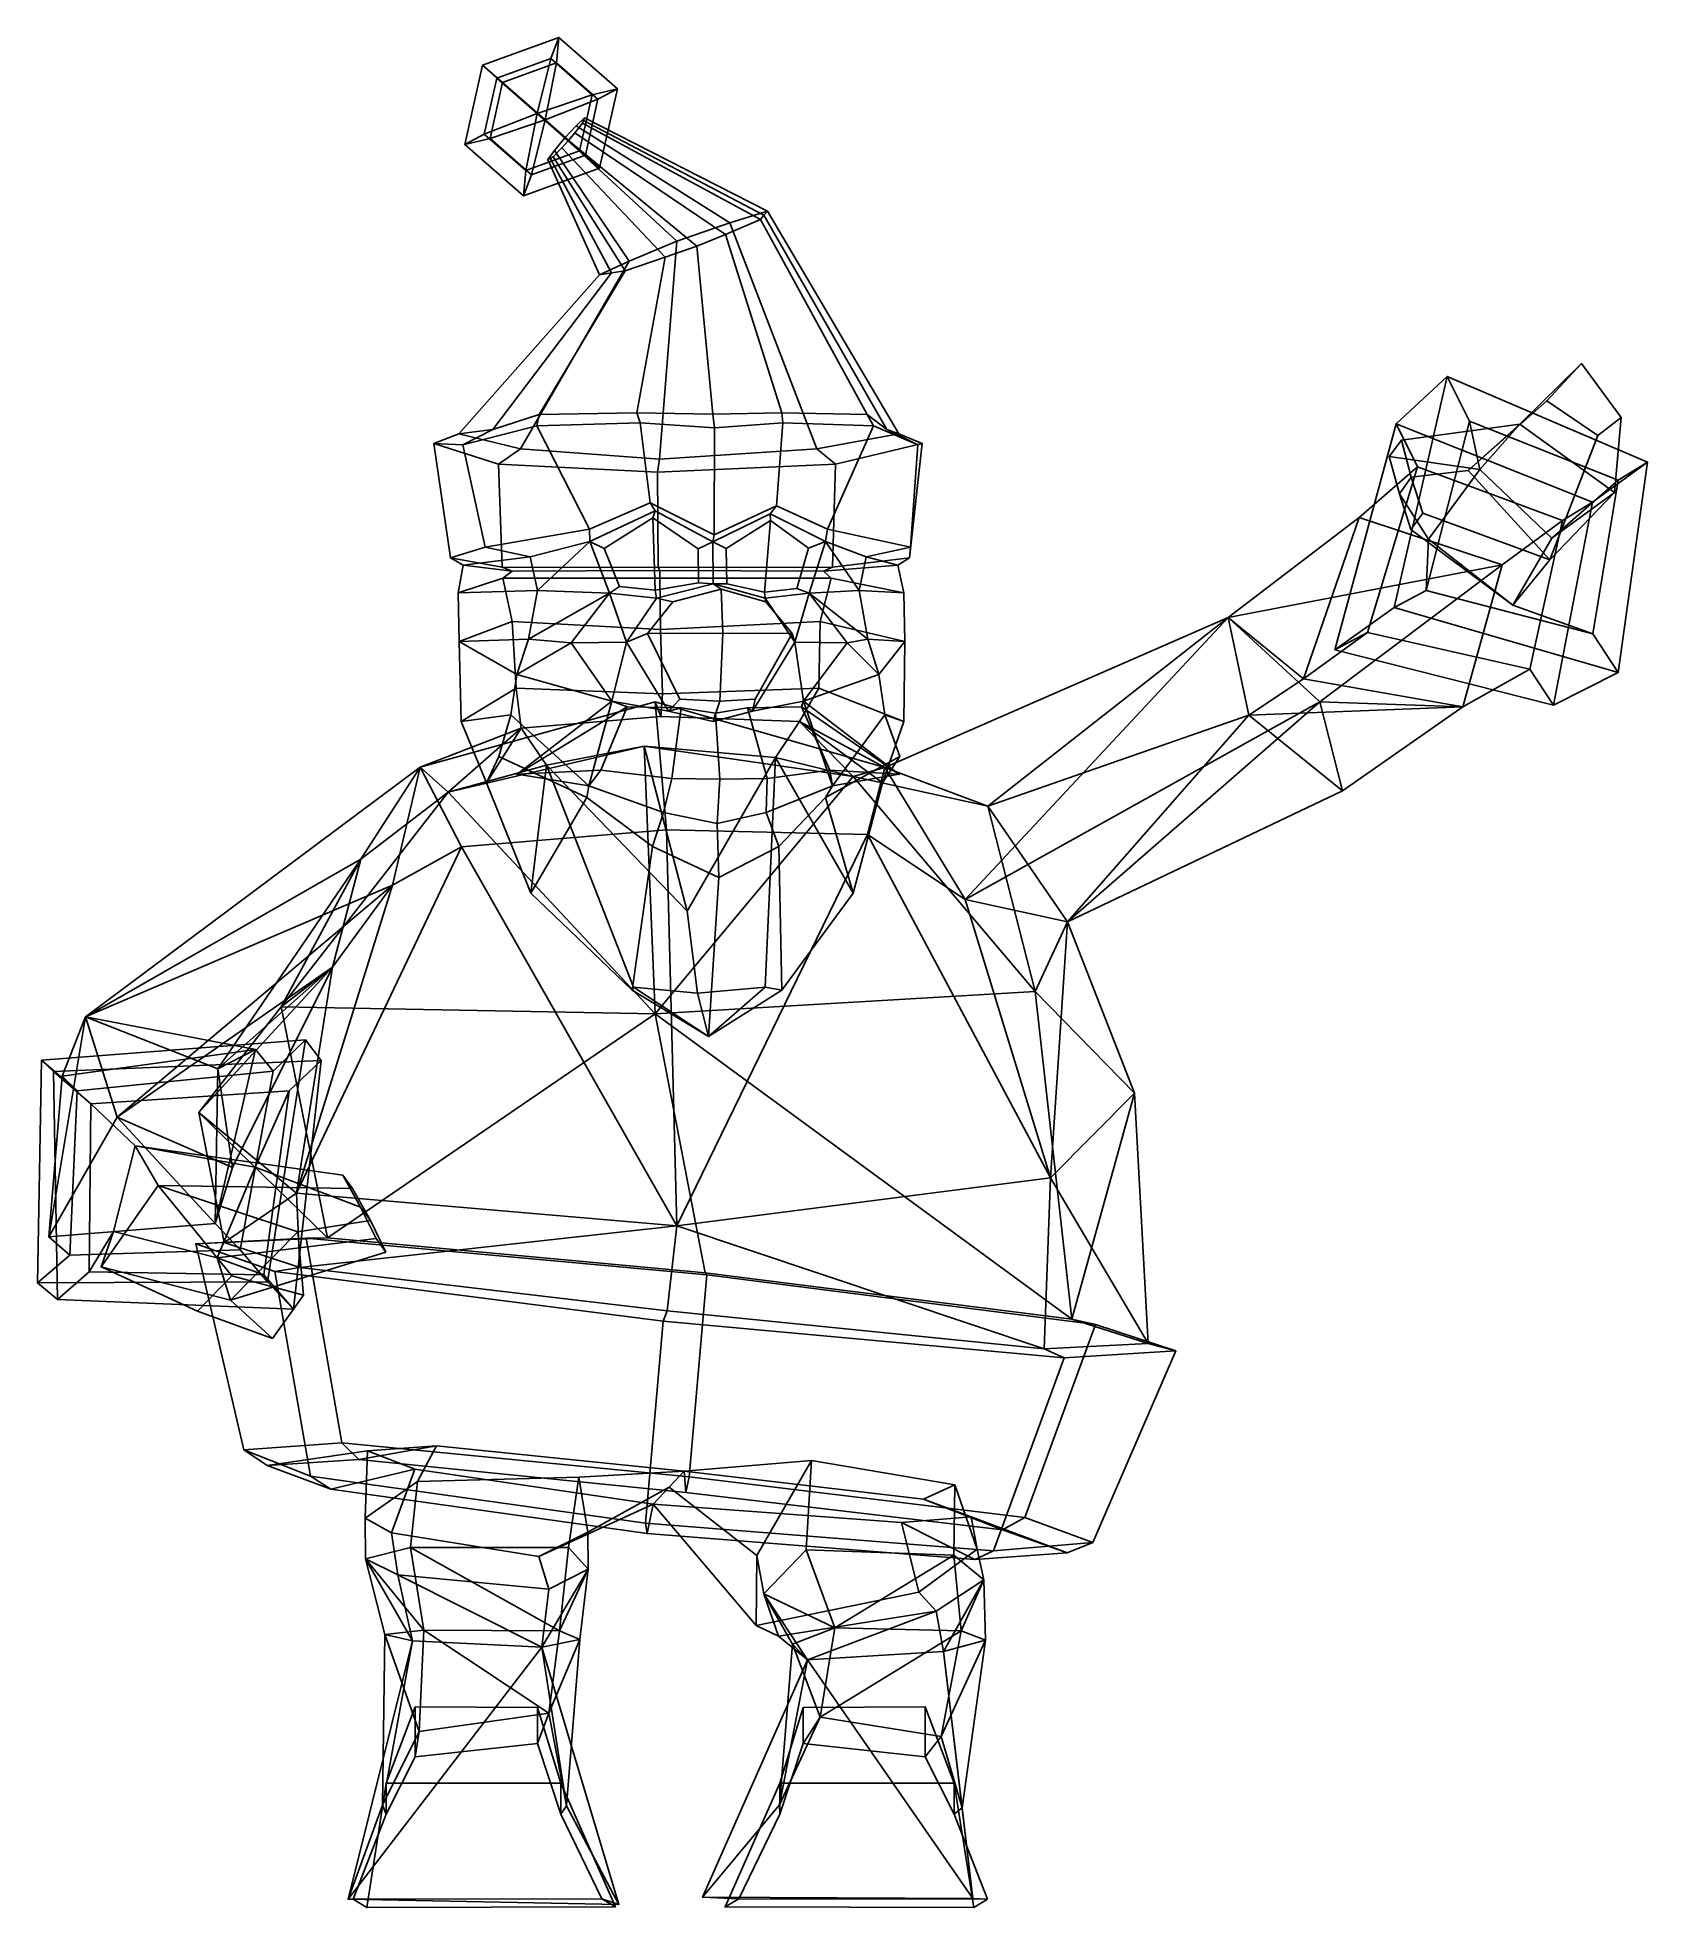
# Model space of a CAD drawing. Extents: x -173 to 262, y -153 to 352.
import ezdxf

# ---------------------------------------------------------------- set-up
doc = ezdxf.new("R2010")
doc.units = 0

msp = doc.modelspace()

# ---------------------------------------------------------------- linework, layer by layer
for p in [(-43.261211, 153.177856, 105.2537), (59.883396, 153.177856, 91.89122)]:
    msp.add_point(p)
for points in [[(-32.611301, 345.406433, 70.724571), (-31.979515, 352.277405, 56.453537), (-52.595791, 344.782501, 57.24736), (-47.189262, 340.10675, 71.285889)], [(-34.160957, 346.606873, 41.812561), (-48.738918, 341.30722, 42.373882), (-52.595791, 344.782501, 57.24736), (-31.979515, 352.277405, 56.453537)], [(-16.165895, 338.362671, 55.028191), (-22.979084, 336.7677, 40.804691), (-34.160957, 346.606873, 41.812561), (-31.979515, 352.277405, 56.453537)], [(-16.165895, 338.362671, 55.028191), (-31.979515, 352.277405, 56.453537), (-32.611301, 345.406433, 70.724571), (-21.429426, 335.567261, 69.716705)], [(-50.585236, 324.967865, 70.839333), (-47.189262, 340.10675, 71.285889), (-52.595791, 344.782501, 57.24736), (-57.398491, 323.372925, 56.615845)], [(-52.134892, 326.168335, 41.927326), (-57.398491, 323.372925, 56.615845), (-52.595791, 344.782501, 57.24736), (-48.738918, 341.30722, 42.373882)], [(-37.877949, 331.716614, 35.378124), (-48.738918, 341.30722, 42.373882), (-34.160957, 346.606873, 41.812561)], [(-35.686398, 330.018951, 76.2659), (-32.611301, 345.406433, 70.724571), (-47.189262, 340.10675, 71.285889)], [(-22.979084, 336.7677, 40.804691), (-37.877949, 331.716614, 35.378124), (-34.160957, 346.606873, 41.812561)], [(-21.429426, 335.567261, 69.716705), (-32.611301, 345.406433, 70.724571), (-35.686398, 330.018951, 76.2659)], [(-37.877949, 331.716614, 35.378124), (-52.134892, 326.168335, 41.927326), (-48.738918, 341.30722, 42.373882)], [(-35.686398, 330.018951, 76.2659), (-47.189262, 340.10675, 71.285889), (-50.585236, 324.967865, 70.839333)], [(-26.375124, 321.628845, 40.358143), (-37.877949, 331.716614, 35.378124), (-22.979084, 336.7677, 40.804691)], [(-24.825468, 320.428406, 69.270149), (-21.429426, 335.567261, 69.716705), (-35.686398, 330.018951, 76.2659)], [(-20.96862, 316.953125, 54.396675), (-26.375124, 321.628845, 40.358143), (-22.979084, 336.7677, 40.804691), (-16.165895, 338.362671, 55.028191)], [(-20.96862, 316.953125, 54.396675), (-16.165895, 338.362671, 55.028191), (-21.429426, 335.567261, 69.716705), (-24.825468, 320.428406, 69.270149)], [(-40.953018, 316.329163, 40.919456), (-52.134892, 326.168335, 41.927326), (-37.877949, 331.716614, 35.378124)], [(-39.403362, 315.128723, 69.831467), (-35.686398, 330.018951, 76.2659), (-50.585236, 324.967865, 70.839333)], [(-26.375124, 321.628845, 40.358143), (-40.953018, 316.329163, 40.919456), (-37.877949, 331.716614, 35.378124)], [(-24.825468, 320.428406, 69.270149), (-35.686398, 330.018951, 76.2659), (-39.403362, 315.128723, 69.831467)], [(-27.66143, 326.468201, 63.865726), (13.067713, 299.065338, 77.213623), (22.528564, 303.068054, 69.372841), (-25.579958, 329.074036, 61.692421)], [(-25.094481, 330.515167, 53.651718), (24.371132, 305.32666, 43.150101), (14.165552, 302.142517, 32.679806), (-27.278404, 328.4198, 50.157631)], [(-25.579958, 329.074036, 61.692421), (22.528564, 303.068054, 69.372841), (23.411268, 304.266266, 54.870361), (-25.341091, 329.837769, 57.241978)], [(-25.341091, 329.837769, 57.241978), (23.411268, 304.266266, 54.870361), (24.371132, 305.32666, 43.150101), (-25.094481, 330.515167, 53.651718)], [(-41.584873, 309.458221, 55.190498), (-57.398491, 323.372925, 56.615845), (-52.134892, 326.168335, 41.927326), (-40.953018, 316.329163, 40.919456)], [(-41.584873, 309.458221, 55.190498), (-39.403362, 315.128723, 69.831467), (-50.585236, 324.967865, 70.839333), (-57.398491, 323.372925, 56.615845)], [(-33.18433, 321.704041, 50.195343), (-30.367594, 325.168457, 47.81403), (-0.14465, 297.181488, 26.284248), (-12.974511, 291.863312, 35.082443)], [(-29.368753, 324.387329, 65.137215), (-31.221403, 322.420105, 63.888458), (-3.291771, 292.869263, 78.66188), (5.282773, 295.87204, 81.989876)], [(-27.278404, 328.4198, 50.157631), (14.165552, 302.142517, 32.679806), (-0.14465, 297.181488, 26.284248), (-30.367594, 325.168457, 47.81403)], [(-29.368753, 324.387329, 65.137215), (5.282773, 295.87204, 81.989876), (13.067713, 299.065338, 77.213623), (-27.66143, 326.468201, 63.865726)], [(-20.96862, 316.953125, 54.396675), (-41.584873, 309.458221, 55.190498), (-40.953018, 316.329163, 40.919456), (-26.375124, 321.628845, 40.358143)], [(-20.96862, 316.953125, 54.396675), (-24.825468, 320.428406, 69.270149), (-39.403362, 315.128723, 69.831467), (-41.584873, 309.458221, 55.190498)], [(-34.963898, 319.29245, 53.714733), (-33.18433, 321.704041, 50.195343), (-12.974511, 291.863312, 35.082443), (-20.98275, 288.149048, 47.165165)], [(-34.303604, 319.646332, 57.299206), (-34.963898, 319.29245, 53.714733), (-20.98275, 288.149048, 47.165165), (-17.775023, 288.667114, 58.516479)], [(-33.551891, 320.009003, 61.743324), (-34.303604, 319.646332, 57.299206), (-17.775023, 288.667114, 58.516479), (-14.105615, 289.192993, 72.615974)], [(-31.221403, 322.420105, 63.888458), (-33.551891, 320.009003, 61.743324), (-14.105615, 289.192993, 72.615974), (-3.291771, 292.869263, 78.66188)], [(37.729168, 241.100952, 14.564393), (14.165552, 302.142517, 32.679806), (24.371132, 305.32666, 43.150101), (59.881104, 245.193817, 33.092419)], [(56.641048, 246.323822, 56.884457), (23.411268, 304.266266, 54.870361), (22.528564, 303.068054, 69.372841), (51.267296, 250.398621, 85.771378)], [(59.881104, 245.193817, 33.092419), (24.371132, 305.32666, 43.150101), (23.411268, 304.266266, 54.870361), (56.641048, 246.323822, 56.884457)], [(-4.788894, 238.347839, 0.596389), (-0.14465, 297.181488, 26.284248), (14.165552, 302.142517, 32.679806), (37.729168, 241.100952, 14.564393)], [(9.608236, 250.447571, 111.727448), (28.27846, 250.819427, 101.820892), (13.067713, 299.065338, 77.213623), (5.282773, 295.87204, 81.989876)], [(51.267296, 250.398621, 85.771378), (22.528564, 303.068054, 69.372841), (13.067713, 299.065338, 77.213623), (28.27846, 250.819427, 101.820892)], [(-4.788894, 238.347839, 0.596389), (-42.343922, 241.100952, 24.937935), (-12.974511, 291.863312, 35.082443), (-0.14465, 297.181488, 26.284248)], [(9.608236, 250.447571, 111.727448), (5.282773, 295.87204, 81.989876), (-3.291771, 292.869263, 78.66188), (-10.970071, 250.819427, 106.905579)], [(-42.343922, 241.100952, 24.937935), (-59.043148, 245.193817, 48.499165), (-20.98275, 288.149048, 47.165165), (-12.974511, 291.863312, 35.082443)], [(-59.043148, 245.193817, 48.499165), (-49.847252, 246.323822, 70.680115), (-17.775023, 288.667114, 58.516479), (-20.98275, 288.149048, 47.165165)], [(-49.847252, 246.323822, 70.680115), (-37.289791, 250.398621, 97.244026), (-14.105615, 289.192993, 72.615974), (-17.775023, 288.667114, 58.516479)], [(-37.289791, 250.398621, 97.244026), (-10.970071, 250.819427, 106.905579), (-3.291771, 292.869263, 78.66188), (-14.105615, 289.192993, 72.615974)], [(234.878632, 254.104401, 107.641922), (244.315582, 264.160614, 98.984413), (227.598724, 247.736176, 52.075066), (213.628555, 235.220978, 76.81385)], [(255.02504, 249.563873, 89.72393), (253.232788, 229.29895, 46.780399), (227.598724, 247.736176, 52.075066), (244.315582, 264.160614, 98.984413)], [(248.691284, 244.682434, 105.057625), (255.02504, 249.563873, 89.72393), (244.315582, 264.160614, 98.984413), (234.878632, 254.104401, 107.641922)], [(177.666519, 186.771606, 55.348293), (193.693085, 198.230042, 81.977516), (208.025177, 260.666412, 47.023182), (194.254196, 247.85022, 20.649527)], [(193.693085, 198.230042, 81.977516), (202.338776, 202.859192, 75.171326), (214.058578, 248.570313, 48.627743), (208.025177, 260.666412, 47.023182)], [(262.13916, 237.543335, 26.989491), (247.230911, 226.727234, -0.538153), (194.254196, 247.85022, 20.649527), (208.025177, 260.666412, 47.023182)], [(262.13916, 237.543335, 26.989491), (208.025177, 260.666412, 47.023182), (214.058578, 248.570313, 48.627743), (254.191864, 232.642029, 33.513729)], [(248.691284, 244.682434, 105.057625), (234.878632, 254.104401, 107.641922), (213.628555, 235.220978, 76.81385), (235.750031, 211.108459, 62.13599)], [(-37.96452, 247.295837, 101.705635), (-37.289791, 250.398621, 97.244026), (-49.847252, 246.323822, 70.680115), (-57.946049, 242.152466, 72.758316)], [(-9.984619, 248.108704, 111.487083), (-10.970071, 250.819427, 106.905579), (-37.289791, 250.398621, 97.244026), (-37.96452, 247.295837, 101.705635)], [(-7.367331, 226.529388, 113.345558), (-9.984619, 248.108704, 111.487083), (-37.96452, 247.295837, 101.705635), (-23.705885, 219.370361, 103.519592)], [(10.027313, 246.786194, 114.962288), (9.608236, 250.447571, 111.727448), (-10.970071, 250.819427, 106.905579), (-9.984619, 248.108704, 111.487083)], [(9.973378, 217.838684, 114.545967), (10.027313, 246.786194, 114.962288), (-9.984619, 248.108704, 111.487083), (-7.367331, 226.529388, 113.345558)], [(10.027313, 246.786194, 114.962288), (28.493023, 248.108704, 106.502274), (28.27846, 250.819427, 101.820892), (9.608236, 250.447571, 111.727448)], [(9.973378, 217.838684, 114.545967), (26.835342, 225.721954, 108.908592), (28.493023, 248.108704, 106.502274), (10.027313, 246.786194, 114.962288)], [(26.835342, 225.721954, 108.908592), (40.595814, 219.370361, 95.189255), (53.056679, 247.295837, 89.91375), (28.493023, 248.108704, 106.502274)], [(28.493023, 248.108704, 106.502274), (53.056679, 247.295837, 89.91375), (51.267296, 250.398621, 85.771378), (28.27846, 250.819427, 101.820892)], [(53.056679, 247.295837, 89.91375), (65.00206, 242.152466, 56.83028), (56.641048, 246.323822, 56.884457), (51.267296, 250.398621, 85.771378)], [(177.666519, 186.771606, 55.348293), (194.254196, 247.85022, 20.649527), (199.955063, 236.272095, 22.227316), (186.485138, 191.448181, 48.424717)], [(195.631104, 243.461548, 82.517021), (227.598724, 247.736176, 52.075066), (216.858429, 235.532227, 32.036015), (192.356918, 239.015045, 74.136971)], [(247.230911, 226.727234, -0.538153), (239.185425, 221.71759, 6.086502), (199.955063, 236.272095, 22.227316), (194.254196, 247.85022, 20.649527)], [(198.298615, 233.429993, 85.114731), (213.628555, 235.220978, 76.81385), (227.598724, 247.736176, 52.075066), (195.631104, 243.461548, 82.517021)], [(202.955582, 216.667969, 45.76482), (216.858429, 235.532227, 32.036015), (214.058578, 248.570313, 48.627743), (202.338776, 202.859192, 75.171326)], [(236.302856, 217.013519, 29.688984), (254.191864, 232.642029, 33.513729), (214.058578, 248.570313, 48.627743), (216.858429, 235.532227, 32.036015)], [(253.232788, 229.29895, 46.780399), (236.302856, 217.013519, 29.688984), (216.858429, 235.532227, 32.036015), (227.598724, 247.736176, 52.075066)], [(248.691284, 244.682434, 105.057625), (235.750031, 211.108459, 62.13599), (253.232788, 229.29895, 46.780399), (255.02504, 249.563873, 89.72393)], [(-57.946049, 242.152466, 72.758316), (-49.847252, 246.323822, 70.680115), (-59.043148, 245.193817, 48.499165), (-65.758751, 242.587738, 47.677883)], [(-65.758751, 242.587738, 47.677883), (-59.043148, 245.193817, 48.499165), (-42.343922, 241.100952, 24.937935), (-48.320034, 236.99408, 21.841127)], [(-51.901608, 214.581055, 87.914917), (-57.946049, 242.152466, 72.758316), (-65.758751, 242.587738, 47.677883), (-61.286278, 211.694153, 51.072018)], [(-61.286278, 211.694153, 51.072018), (-65.758751, 242.587738, 47.677883), (-48.320034, 236.99408, 21.841127), (-47.284206, 209.147766, 22.867897)], [(-23.705885, 219.370361, 103.519592), (-37.96452, 247.295837, 101.705635), (-57.946049, 242.152466, 72.758316), (-51.901608, 214.581055, 87.914917)], [(66.165718, 242.587738, 30.586948), (42.718853, 236.99408, 10.046957), (37.729168, 241.100952, 14.564393), (59.881104, 245.193817, 33.092419)], [(40.595814, 219.370361, 95.189255), (63.019451, 214.581055, 73.026794), (65.00206, 242.152466, 56.83028), (53.056679, 247.295837, 89.91375)], [(62.705811, 211.694153, 35.008732), (41.97887, 209.147766, 11.303785), (42.718853, 236.99408, 10.046957), (66.165718, 242.587738, 30.586948)], [(65.00206, 242.152466, 56.83028), (66.165718, 242.587738, 30.586948), (59.881104, 245.193817, 33.092419), (56.641048, 246.323822, 56.884457)], [(63.019451, 214.581055, 73.026794), (62.705811, 211.694153, 35.008732), (66.165718, 242.587738, 30.586948), (65.00206, 242.152466, 56.83028)], [(198.298615, 233.429993, 85.114731), (195.631104, 243.461548, 82.517021), (192.356918, 239.015045, 74.136971), (195.104721, 228.977966, 76.681648)], [(-48.320034, 236.99408, 21.841127), (-42.343922, 241.100952, 24.937935), (-4.788894, 238.347839, 0.596389), (-5.377112, 234.765656, -3.944053)], [(42.718853, 236.99408, 10.046957), (-5.377112, 234.765656, -3.944053), (-4.788894, 238.347839, 0.596389), (37.729168, 241.100952, 14.564393)], [(195.104721, 228.977966, 76.681648), (192.356918, 239.015045, 74.136971), (216.858429, 235.532227, 32.036015), (202.955582, 216.667969, 45.76482)], [(236.686676, 171.883514, 28.159597), (247.230911, 226.727234, -0.538153), (262.13916, 237.543335, 26.989491), (254.204987, 180.652405, 56.157299)], [(254.204987, 180.652405, 56.157299), (262.13916, 237.543335, 26.989491), (254.191864, 232.642029, 33.513729), (247.36351, 191.088348, 55.6978)], [(-47.284206, 209.147766, 22.867897), (-48.320034, 236.99408, 21.841127), (-5.377112, 234.765656, -3.944053), (-5.192624, 209.006592, -2.519995)], [(41.97887, 209.147766, 11.303785), (-5.192624, 209.006592, -2.519995), (-5.377112, 234.765656, -3.944053), (42.718853, 236.99408, 10.046957)], [(184.197006, 222.531006, -7.270364), (169.19545, 179.003479, 19.255323), (186.485138, 191.448181, 48.424717), (199.955063, 236.272095, 22.227316)], [(239.185425, 221.71759, 6.086502), (222.819687, 209.803589, -23.825169), (184.197006, 222.531006, -7.270364), (199.955063, 236.272095, 22.227316)], [(201.409561, 223.767151, 87.407661), (198.298615, 233.429993, 85.114731), (195.104721, 228.977966, 76.681648), (198.133163, 219.307098, 78.998169)], [(201.409561, 223.767151, 87.407661), (235.750031, 211.108459, 62.13599), (213.628555, 235.220978, 76.81385), (198.298615, 233.429993, 85.114731)], [(225.757217, 198.875244, 41.659359), (247.36351, 191.088348, 55.6978), (254.191864, 232.642029, 33.513729), (236.302856, 217.013519, 29.688984)], [(198.133163, 219.307098, 78.998169), (195.104721, 228.977966, 76.681648), (202.955582, 216.667969, 45.76482), (225.757217, 198.875244, 41.659359)], [(235.750031, 211.108459, 62.13599), (225.757217, 198.875244, 41.659359), (236.302856, 217.013519, 29.688984), (253.232788, 229.29895, 46.780399)], [(-7.367331, 226.529388, 113.345558), (-23.705885, 219.370361, 103.519592), (-23.653229, 216.086914, 101.647743), (-6.006215, 224.325867, 111.642097)], [(-6.601946, 222.450012, 109.058403), (-6.006215, 224.325867, 111.642097), (-23.653229, 216.086914, 101.647743), (-19.709082, 214.153503, 100.797195)], [(-5.963464, 202.970825, 106.986702), (-6.601946, 222.450012, 109.058403), (-19.709082, 214.153503, 100.797195), (-15.630958, 203.942719, 103.111404)], [(9.973378, 217.838684, 114.545967), (-7.367331, 226.529388, 113.345558), (-6.006215, 224.325867, 111.642097), (9.58967, 215.978882, 111.584129)], [(-6.601946, 222.450012, 109.058403), (5.646262, 214.066406, 109.049271), (9.58967, 215.978882, 111.584129), (-6.006215, 224.325867, 111.642097)], [(5.646262, 214.066406, 109.049271), (-6.601946, 222.450012, 109.058403), (-5.963464, 202.970825, 106.986702), (5.746125, 204.943176, 109.820114)], [(9.973378, 217.838684, 114.545967), (9.58967, 215.978882, 111.584129), (25.085075, 223.518433, 107.608215), (26.835342, 225.721954, 108.908592)], [(25.222996, 221.756348, 104.727585), (25.085075, 223.518433, 107.608215), (9.58967, 215.978882, 111.584129), (13.229609, 214.184326, 108.249542)], [(26.835342, 225.721954, 108.908592), (25.085075, 223.518433, 107.608215), (40.067898, 216.086914, 93.392609), (40.595814, 219.370361, 95.189255)], [(25.222996, 221.756348, 104.727585), (35.479588, 214.291382, 91.123985), (40.067898, 216.086914, 93.392609), (25.085075, 223.518433, 107.608215)], [(169.19545, 179.003479, 19.255323), (184.197006, 222.531006, -7.270364), (148.799683, 195.557739, -35.716923)], [(222.819687, 209.803589, -23.825169), (148.799683, 195.557739, -35.716923), (184.197006, 222.531006, -7.270364)], [(201.409561, 223.767151, 87.407661), (198.133163, 219.307098, 78.998169), (225.757217, 198.875244, 41.659359), (235.750031, 211.108459, 62.13599)], [(236.686676, 171.883514, 28.159597), (230.342316, 181.53949, 27.742491), (239.185425, 221.71759, 6.086502), (247.230911, 226.727234, -0.538153)], [(-39.773911, 211.921509, 86.838089), (-23.653229, 216.086914, 101.647743), (-23.705885, 219.370361, 103.519592), (-51.901608, 214.581055, 87.914917)], [(13.229609, 214.184326, 108.249542), (13.354551, 204.672302, 109.213959), (23.608416, 202.363098, 102.515648), (25.222996, 221.756348, 104.727585)], [(23.608416, 202.363098, 102.515648), (32.284752, 203.405212, 95.059898), (35.479588, 214.291382, 91.123985), (25.222996, 221.756348, 104.727585)], [(51.017712, 211.921509, 75.075951), (63.019451, 214.581055, 73.026794), (40.595814, 219.370361, 95.189255), (40.067898, 216.086914, 93.392609)], [(212.269394, 171.400665, -1.94018), (222.819687, 209.803589, -23.825169), (239.185425, 221.71759, 6.086502), (230.342316, 181.53949, 27.742491)], [(-51.901608, 214.581055, 87.914917), (-61.286278, 211.694153, 51.072018), (-57.850407, 209.671326, 51.864799), (-39.773911, 211.921509, 86.838089)], [(-37.773895, 202.80127, 86.921265), (-23.653229, 216.086914, 101.647743), (-39.773911, 211.921509, 86.838089)], [(-18.318003, 202.094727, 104.455582), (-23.653229, 216.086914, 101.647743), (-37.773895, 202.80127, 86.921265)], [(-15.630958, 203.942719, 103.111404), (-19.709082, 214.153503, 100.797195), (-23.653229, 216.086914, 101.647743), (-18.318003, 202.094727, 104.455582)], [(5.746125, 204.943176, 109.820114), (9.712917, 204.672241, 112.535469), (9.58967, 215.978882, 111.584129), (5.646262, 214.066406, 109.049271)], [(13.354551, 204.672302, 109.213959), (13.229609, 214.184326, 108.249542), (9.58967, 215.978882, 111.584129), (9.712917, 204.672241, 112.535469)], [(32.284752, 203.405212, 95.059898), (35.62431, 202.094727, 97.467308), (40.067898, 216.086914, 93.392609), (35.479588, 214.291382, 91.123985)], [(35.62431, 202.094727, 97.467308), (49.104916, 202.80127, 75.666039), (40.067898, 216.086914, 93.392609)], [(49.104916, 202.80127, 75.666039), (51.017712, 211.921509, 75.075951), (40.067898, 216.086914, 93.392609)], [(63.019451, 214.581055, 73.026794), (51.017712, 211.921509, 75.075951), (59.585392, 209.671326, 36.650883), (62.705811, 211.694153, 35.008732)], [(225.757217, 198.875244, 41.659359), (202.955582, 216.667969, 45.76482), (202.338776, 202.859192, 75.171326), (247.36351, 191.088348, 55.6978)], [(-61.286278, 211.694153, 51.072018), (-47.284206, 209.147766, 22.867897), (-44.58831, 208.02771, 23.54838), (-57.850407, 209.671326, 51.864799)], [(-39.773911, 211.921509, 86.838089), (-57.850407, 209.671326, 51.864799), (-59.195053, 202.250732, 53.195034), (-37.773895, 202.80127, 86.921265)], [(-59.195053, 202.250732, 53.195034), (-57.850407, 209.671326, 51.864799), (-44.58831, 208.02771, 23.54838), (-47.16898, 206.14856, 21.626488)], [(-47.284206, 209.147766, 22.867897), (-5.192624, 209.006592, -2.519995), (-4.727449, 208.226532, 1.070667), (-44.58831, 208.02771, 23.54838)], [(-47.16898, 206.14856, 21.626488), (-44.58831, 208.02771, 23.54838), (-4.727449, 208.226532, 1.070667), (-4.746091, 206.184998, 0.92677)], [(41.97887, 209.147766, 11.303785), (39.545376, 208.02771, 12.648785), (-4.727449, 208.226532, 1.070667), (-5.192624, 209.006592, -2.519995)], [(41.551098, 206.14856, 10.132721), (-4.746091, 206.184998, 0.92677), (-4.727449, 208.226532, 1.070667), (39.545376, 208.02771, 12.648785)], [(62.705811, 211.694153, 35.008732), (59.585392, 209.671326, 36.650883), (39.545376, 208.02771, 12.648785), (41.97887, 209.147766, 11.303785)], [(61.224617, 202.250732, 37.594555), (41.551098, 206.14856, 10.132721), (39.545376, 208.02771, 12.648785), (59.585392, 209.671326, 36.650883)], [(51.017712, 211.921509, 75.075951), (49.104916, 202.80127, 75.666039), (61.224617, 202.250732, 37.594555), (59.585392, 209.671326, 36.650883)], [(222.819687, 209.803589, -23.825169), (173.553909, 172.719727, -63.381149), (148.799683, 195.557739, -35.716923)], [(212.269394, 171.400665, -1.94018), (173.553909, 172.719727, -63.381149), (222.819687, 209.803589, -23.825169)], [(-58.949158, 189.041138, 55.262646), (-59.195053, 202.250732, 53.195034), (-47.16898, 206.14856, 21.626488), (-44.648594, 194.462708, 19.71734)], [(-37.773895, 202.80127, 86.921265), (-59.195053, 202.250732, 53.195034), (-58.949158, 189.041138, 55.262646), (-40.2272, 189.703583, 86.989746)], [(-44.648594, 194.462708, 19.71734), (-47.16898, 206.14856, 21.626488), (-4.746091, 206.184998, 0.92677), (-4.571692, 192.298492, 2.272943)], [(-40.2272, 189.703583, 86.989746), (-18.318003, 202.094727, 104.455582), (-37.773895, 202.80127, 86.921265)], [(-5.963464, 202.970825, 106.986702), (-15.630958, 203.942719, 103.111404), (-18.318003, 202.094727, 104.455582), (-5.650799, 200.767731, 109.144135)], [(12.336285, 191.333435, 130.774063), (11.816823, 203.180359, 126.764351), (-1.156456, 199.771973, 124.873833), (-8.028386, 191.199097, 126.908043)], [(-5.963464, 202.970825, 106.986702), (-5.650799, 200.767731, 109.144135), (9.712917, 204.672241, 112.535469), (5.746125, 204.943176, 109.820114)], [(11.816823, 203.180359, 126.764351), (9.712917, 204.672241, 112.535469), (-5.650799, 200.767731, 109.144135), (-1.156456, 199.771973, 124.873833)], [(38.627426, 194.462708, 8.928857), (-4.571692, 192.298492, 2.272943), (-4.746091, 206.184998, 0.92677), (41.551098, 206.14856, 10.132721)], [(23.608416, 202.363098, 102.515648), (13.354551, 204.672302, 109.213959), (9.712917, 204.672241, 112.535469), (23.705236, 200.767731, 105.341034)], [(11.816823, 203.180359, 126.764351), (23.880064, 199.771973, 121.630333), (23.705236, 200.767731, 105.341034), (9.712917, 204.672241, 112.535469)], [(12.336285, 191.333435, 130.774063), (31.043501, 191.199097, 121.846245), (23.880064, 199.771973, 121.630333), (11.816823, 203.180359, 126.764351)], [(23.608416, 202.363098, 102.515648), (23.705236, 200.767731, 105.341034), (35.62431, 202.094727, 97.467308), (32.284752, 203.405212, 95.059898)], [(51.494686, 189.703583, 75.107086), (49.104916, 202.80127, 75.666039), (35.62431, 202.094727, 97.467308)], [(61.513721, 189.041138, 39.65657), (38.627426, 194.462708, 8.928857), (41.551098, 206.14856, 10.132721), (61.224617, 202.250732, 37.594555)], [(49.104916, 202.80127, 75.666039), (51.494686, 189.703583, 75.107086), (61.513721, 189.041138, 39.65657), (61.224617, 202.250732, 37.594555)], [(254.204987, 180.652405, 56.157299), (247.36351, 191.088348, 55.6978), (202.338776, 202.859192, 75.171326), (193.693085, 198.230042, 81.977516)], [(-28.66242, 188.716492, 108.89991), (-18.318003, 202.094727, 104.455582), (-40.2272, 189.703583, 86.989746)], [(-28.66242, 188.716492, 108.89991), (-13.761933, 188.847565, 110.03038), (-18.318003, 202.094727, 104.455582)], [(-13.761933, 188.847565, 110.03038), (-5.650799, 200.767731, 109.144135), (-18.318003, 202.094727, 104.455582)], [(-8.028386, 191.199097, 126.908043), (-1.156456, 199.771973, 124.873833), (-5.650799, 200.767731, 109.144135), (-13.761933, 188.847565, 110.03038)], [(31.774439, 188.847565, 104.131104), (35.62431, 202.094727, 97.467308), (23.705236, 200.767731, 105.341034)], [(31.043501, 191.199097, 121.846245), (31.774439, 188.847565, 104.131104), (23.705236, 200.767731, 105.341034), (23.880064, 199.771973, 121.630333)], [(45.894947, 188.716492, 99.240936), (35.62431, 202.094727, 97.467308), (31.774439, 188.847565, 104.131104)], [(45.894947, 188.716492, 99.240936), (51.494686, 189.703583, 75.107086), (35.62431, 202.094727, 97.467308)], [(236.686676, 171.883514, 28.159597), (254.204987, 180.652405, 56.157299), (193.693085, 198.230042, 81.977516), (177.666519, 186.771606, 55.348293)], [(-58.361668, 167.477478, 56.401104), (-58.949158, 189.041138, 55.262646), (-44.648594, 194.462708, 19.71734), (-43.505436, 176.454163, 22.371254)], [(-43.505436, 176.454163, 22.371254), (-44.648594, 194.462708, 19.71734), (-4.571692, 192.298492, 2.272943), (-4.018768, 174.906372, 6.540949)], [(38.198288, 176.454163, 11.786463), (-4.018768, 174.906372, 6.540949), (-4.571692, 192.298492, 2.272943), (38.627426, 194.462708, 8.928857)], [(61.235737, 167.477478, 40.90715), (38.198288, 176.454163, 11.786463), (38.627426, 194.462708, 8.928857), (61.513721, 189.041138, 39.65657)], [(83.923721, 144.583496, 35.323025), (148.799683, 195.557739, -35.716923), (56.110481, 155.013611, -18.673199)], [(77.804794, 119.343414, -36.465088), (56.110481, 155.013611, -18.673199), (148.799683, 195.557739, -35.716923)], [(77.804794, 119.343414, -36.465088), (148.799683, 195.557739, -35.716923), (173.553909, 172.719727, -63.381149)], [(83.923721, 144.583496, 35.323025), (154.413071, 169.114807, 9.819394), (148.799683, 195.557739, -35.716923)], [(169.19545, 179.003479, 19.255323), (148.799683, 195.557739, -35.716923), (154.413071, 169.114807, 9.819394)], [(-40.2272, 189.703583, 86.989746), (-58.949158, 189.041138, 55.262646), (-43.348373, 180.18457, 86.762222)], [(-44.928154, 169.253632, 87.066208), (-43.348373, 180.18457, 86.762222), (-58.949158, 189.041138, 55.262646), (-58.361668, 167.477478, 56.401104)], [(-43.348373, 180.18457, 86.762222), (-28.66242, 188.716492, 108.89991), (-40.2272, 189.703583, 86.989746)], [(-17.676495, 172.926453, 104.216286), (-28.66242, 188.716492, 108.89991), (-43.348373, 180.18457, 86.762222)], [(-17.676495, 172.926453, 104.216286), (-13.761933, 188.847565, 110.03038), (-28.66242, 188.716492, 108.89991)], [(-2.414656, 170.262817, 108.17202), (-13.761933, 188.847565, 110.03038), (-17.676495, 172.926453, 104.216286)], [(0.679847, 173.487061, 120.772606), (-8.028386, 191.199097, 126.908043), (-13.761933, 188.847565, 110.03038), (-2.414656, 170.262817, 108.17202)], [(11.540998, 172.927246, 124.635269), (12.336285, 191.333435, 130.774063), (-8.028386, 191.199097, 126.908043), (0.679847, 173.487061, 120.772606)], [(11.540998, 172.927246, 124.635269), (21.05929, 173.487061, 118.132431), (31.043501, 191.199097, 121.846245), (12.336285, 191.333435, 130.774063)], [(21.05929, 173.487061, 118.132431), (20.328207, 170.262817, 105.225662), (31.774439, 188.847565, 104.131104), (31.043501, 191.199097, 121.846245)], [(20.328207, 170.262817, 105.225662), (34.07819, 172.926453, 97.511414), (31.774439, 188.847565, 104.131104)], [(34.07819, 172.926453, 97.511414), (45.894947, 188.716492, 99.240936), (31.774439, 188.847565, 104.131104)], [(34.07819, 172.926453, 97.511414), (54.454842, 180.18457, 74.091728), (45.894947, 188.716492, 99.240936)], [(54.454842, 180.18457, 74.091728), (51.494686, 189.703583, 75.107086), (45.894947, 188.716492, 99.240936)], [(51.494686, 189.703583, 75.107086), (54.454842, 180.18457, 74.091728), (61.513721, 189.041138, 39.65657)], [(56.059933, 169.253632, 73.983109), (61.235737, 167.477478, 40.90715), (61.513721, 189.041138, 39.65657), (54.454842, 180.18457, 74.091728)], [(169.19545, 179.003479, 19.255323), (212.269394, 171.400665, -1.94018), (230.342316, 181.53949, 27.742491), (186.485138, 191.448181, 48.424717)], [(236.686676, 171.883514, 28.159597), (177.666519, 186.771606, 55.348293), (186.485138, 191.448181, 48.424717), (230.342316, 181.53949, 27.742491)], [(-44.928154, 169.253632, 87.066208), (-23.936527, 150.05481, 111.220299), (-17.676495, 172.926453, 104.216286), (-43.348373, 180.18457, 86.762222)], [(56.059933, 169.253632, 73.983109), (54.454842, 180.18457, 74.091728), (34.07819, 172.926453, 97.511414), (41.916359, 150.05481, 102.689003)], [(212.269394, 171.400665, -1.94018), (169.19545, 179.003479, 19.255323), (154.413071, 169.114807, 9.819394)], [(-6.007605, 172.7854, -27.85252), (-2.88226, 138.181671, -58.36301), (-58.285435, 133.56189, -53.821991), (-69.438942, 155.07489, -21.600174)], [(-6.007605, 172.7854, -27.85252), (-69.438942, 155.07489, -21.600174), (-42.162941, 165.652283, 13.769124), (-4.475203, 168.762146, -6.702235)], [(-51.573322, 150.836121, 59.542107), (-58.361668, 167.477478, 56.401104), (-43.505436, 176.454163, 22.371254), (-42.162941, 165.652283, 13.769124)], [(-42.162941, 165.652283, 13.769124), (-43.505436, 176.454163, 22.371254), (-4.018768, 174.906372, 6.540949), (-4.475203, 168.762146, -6.702235)], [(-13.532593, 171.403137, 117.785767), (-17.676495, 172.926453, 104.216286), (-43.261211, 153.177856, 105.2537)], [(-43.261211, 153.177856, 105.2537), (-17.676495, 172.926453, 104.216286), (-23.936527, 150.05481, 111.220299)], [(-13.532593, 171.403137, 117.785767), (1.057771, 171.140015, 116.011719), (-2.414656, 170.262817, 108.17202), (-17.676495, 172.926453, 104.216286)], [(-6.007605, 172.7854, -27.85252), (56.110481, 155.013611, -18.673199), (51.396557, 136.929199, -51.444637), (-2.88226, 138.181671, -58.36301)], [(-4.475203, 168.762146, -6.702235), (33.017105, 167.476318, 11.477773), (56.110481, 155.013611, -18.673199), (-6.007605, 172.7854, -27.85252)], [(33.017105, 167.476318, 11.477773), (-4.475203, 168.762146, -6.702235), (-4.018768, 174.906372, 6.540949), (38.198288, 176.454163, 11.786463)], [(11.540998, 172.927246, 124.635269), (0.679847, 173.487061, 120.772606), (-2.414656, 170.262817, 108.17202), (9.714647, 167.432129, 112.548828)], [(11.540998, 172.927246, 124.635269), (9.714647, 167.432129, 112.548828), (20.328207, 170.262817, 105.225662), (21.05929, 173.487061, 118.132431)], [(33.528934, 171.403137, 111.688904), (34.07819, 172.926453, 97.511414), (20.328207, 170.262817, 105.225662), (18.968166, 171.140015, 113.691406)], [(55.471889, 150.836121, 45.674301), (33.017105, 167.476318, 11.477773), (38.198288, 176.454163, 11.786463), (61.235737, 167.477478, 40.90715)], [(33.528934, 171.403137, 111.688904), (59.883396, 153.177856, 91.89122), (34.07819, 172.926453, 97.511414)], [(59.883396, 153.177856, 91.89122), (41.916359, 150.05481, 102.689003), (34.07819, 172.926453, 97.511414)], [(105.384392, 113.312134, -1.20309), (77.804794, 119.343414, -36.465088), (173.553909, 172.719727, -63.381149)], [(179.757202, 148.724091, -25.792892), (105.384392, 113.312134, -1.20309), (173.553909, 172.719727, -63.381149)], [(212.269394, 171.400665, -1.94018), (179.757202, 148.724091, -25.792892), (173.553909, 172.719727, -63.381149)], [(-51.573322, 150.836121, 59.542107), (-48.223835, 157.972595, 90.60656), (-44.928154, 169.253632, 87.066208), (-58.361668, 167.477478, 56.401104)], [(-44.928154, 169.253632, 87.066208), (-48.223835, 157.972595, 90.60656), (-24.419756, 146.899292, 102.172821), (-23.936527, 150.05481, 111.220299)], [(-20.65633, 154.33728, 120.996468), (-13.532593, 171.403137, 117.785767), (-43.261211, 153.177856, 105.2537)], [(1.057771, 171.140015, 116.011719), (-13.532593, 171.403137, 117.785767), (-20.65633, 154.33728, 120.996468), (-1.482167, 152.082458, 127.235992)], [(10.364755, 169.705841, 117.566986), (9.714647, 167.432129, 112.548828), (-2.414656, 170.262817, 108.17202), (1.057771, 171.140015, 116.011719)], [(-1.482167, 152.082458, 127.235992), (11.488803, 151.873962, 126.243484), (10.364755, 169.705841, 117.566986), (1.057771, 171.140015, 116.011719)], [(10.364755, 169.705841, 117.566986), (18.968166, 171.140015, 113.691406), (20.328207, 170.262817, 105.225662), (9.714647, 167.432129, 112.548828)], [(24.284479, 152.082458, 123.897896), (18.968166, 171.140015, 113.691406), (10.364755, 169.705841, 117.566986), (11.488803, 151.873962, 126.243484)], [(18.968166, 171.140015, 113.691406), (24.284479, 152.082458, 123.897896), (41.235664, 154.33728, 112.978302), (33.528934, 171.403137, 111.688904)], [(47.504265, 121.072113, 62.614822), (26.549225, 157.679382, 36.707291), (33.017105, 167.476318, 11.477773), (55.471889, 150.836121, 45.674301)], [(47.517662, 152.556091, 39.568954), (33.017105, 167.476318, 11.477773), (26.549225, 157.679382, 36.707291)], [(56.110481, 155.013611, -18.673199), (33.017105, 167.476318, 11.477773), (47.517662, 152.556091, 39.568954)], [(41.235664, 154.33728, 112.978302), (59.883396, 153.177856, 91.89122), (33.528934, 171.403137, 111.688904)], [(56.059933, 169.253632, 73.983109), (41.916359, 150.05481, 102.689003), (40.078114, 146.899292, 93.817062), (60.148991, 157.972595, 76.566765)], [(55.471889, 150.836121, 45.674301), (61.235737, 167.477478, 40.90715), (56.059933, 169.253632, 73.983109), (60.148991, 157.972595, 76.566765)], [(105.384392, 113.312134, -1.20309), (154.413071, 169.114807, 9.819394), (83.923721, 144.583496, 35.323025)], [(179.757202, 148.724091, -25.792892), (154.413071, 169.114807, 9.819394), (105.384392, 113.312134, -1.20309)], [(212.269394, 171.400665, -1.94018), (154.413071, 169.114807, 9.819394), (179.757202, 148.724091, -25.792892)], [(-69.438942, 155.07489, -21.600174), (-61.8624, 148.322937, 36.580284), (-42.162941, 165.652283, 13.769124)], [(-61.8624, 148.322937, 36.580284), (-35.291912, 155.601532, 39.317513), (-42.162941, 165.652283, 13.769124)], [(-39.551857, 121.072113, 73.893021), (-51.573322, 150.836121, 59.542107), (-42.162941, 165.652283, 13.769124), (-35.291912, 155.601532, 39.317513)], [(-8.907777, 160.770111, 40.54303), (-35.291912, 155.601532, 39.317513), (-61.8624, 148.322937, 36.580284)], [(-5.983388, 88.449493, 116.834312), (-8.907777, 160.770111, 40.54303), (-61.8624, 148.322937, 36.580284)], [(-24.419756, 146.899292, 102.172821), (-48.223835, 157.972595, 90.60656), (-51.573322, 150.836121, 59.542107), (-39.551857, 121.072113, 73.893021)], [(2.674259, 116.239624, 58.204258), (-35.291912, 155.601532, 39.317513), (-8.907777, 160.770111, 40.54303)], [(2.674259, 116.239624, 58.204258), (-8.907777, 160.770111, 40.54303), (26.549225, 157.679382, 36.707291)], [(-8.907777, 160.770111, 40.54303), (47.517662, 152.556091, 39.568954), (26.549225, 157.679382, 36.707291)], [(-5.983388, 88.449493, 116.834312), (47.517662, 152.556091, 39.568954), (-8.907777, 160.770111, 40.54303)], [(23.780441, 95.647278, 81.478233), (5.434568, 94.044708, 79.511009), (2.674259, 116.239624, 58.204258), (26.549225, 157.679382, 36.707291)], [(28.222279, 94.838303, 96.936852), (23.780441, 95.647278, 81.478233), (26.549225, 157.679382, 36.707291), (47.504265, 121.072113, 62.614822)], [(40.078114, 146.899292, 93.817062), (47.504265, 121.072113, 62.614822), (55.471889, 150.836121, 45.674301), (60.148991, 157.972595, 76.566765)], [(-85.465454, 130.236176, 29.008467), (-69.438942, 155.07489, -21.600174), (-159.854034, 87.678284, -36.066086)], [(-76.978561, 123.226379, -40.236534), (-159.854034, 87.678284, -36.066086), (-69.438942, 155.07489, -21.600174)], [(-85.465454, 130.236176, 29.008467), (-61.8624, 148.322937, 36.580284), (-69.438942, 155.07489, -21.600174)], [(-76.978561, 123.226379, -40.236534), (-69.438942, 155.07489, -21.600174), (-58.285435, 133.56189, -53.821991)], [(-23.936527, 150.05481, 111.220299), (-20.65633, 154.33728, 120.996468), (-43.261211, 153.177856, 105.2537)], [(-12.160318, 94.838303, 102.168449), (-39.551857, 121.072113, 73.893021), (-35.291912, 155.601532, 39.317513), (-11.80436, 95.647278, 86.088272)], [(-11.80436, 95.647278, 86.088272), (-35.291912, 155.601532, 39.317513), (2.674259, 116.239624, 58.204258), (5.434568, 94.044708, 79.511009)], [(-1.482167, 152.082458, 127.235992), (-20.65633, 154.33728, 120.996468), (-23.936527, 150.05481, 111.220299), (-3.756872, 142.856323, 117.473747)], [(-5.983388, 88.449493, 116.834312), (96.658302, 94.500458, 86.685219), (47.517662, 152.556091, 39.568954)], [(11.488803, 151.873962, 126.243484), (-1.482167, 152.082458, 127.235992), (-3.756872, 142.856323, 117.473747), (10.819908, 139.849487, 121.080299)], [(11.488803, 151.873962, 126.243484), (10.819908, 139.849487, 121.080299), (23.996426, 142.856323, 113.878281), (24.284479, 152.082458, 123.897896)], [(24.284479, 152.082458, 123.897896), (23.996426, 142.856323, 113.878281), (41.916359, 150.05481, 102.689003), (41.235664, 154.33728, 112.978302)], [(41.916359, 150.05481, 102.689003), (59.883396, 153.177856, 91.89122), (41.235664, 154.33728, 112.978302)], [(83.923721, 144.583496, 35.323025), (56.110481, 155.013611, -18.673199), (47.517662, 152.556091, 39.568954)], [(96.658302, 94.500458, 86.685219), (83.923721, 144.583496, 35.323025), (47.517662, 152.556091, 39.568954)], [(77.804794, 119.343414, -36.465088), (51.396557, 136.929199, -51.444637), (56.110481, 155.013611, -18.673199)], [(-5.983388, 88.449493, 116.834312), (-61.8624, 148.322937, 36.580284), (-107.028473, 90.307922, 83.225365)], [(-107.028473, 90.307922, 83.225365), (-61.8624, 148.322937, 36.580284), (-85.465454, 130.236176, 29.008467)], [(-12.160318, 94.838303, 102.168449), (-6.658325, 133.690063, 119.846832), (-24.419756, 146.899292, 102.172821), (-39.551857, 121.072113, 73.893021)], [(-6.658325, 133.690063, 119.846832), (-3.756872, 142.856323, 117.473747), (-23.936527, 150.05481, 111.220299), (-24.419756, 146.899292, 102.172821)], [(27.406815, 133.690063, 115.433662), (40.078114, 146.899292, 93.817062), (41.916359, 150.05481, 102.689003), (23.996426, 142.856323, 113.878281)], [(28.222279, 94.838303, 96.936852), (47.504265, 121.072113, 62.614822), (40.078114, 146.899292, 93.817062), (27.406815, 133.690063, 115.433662)], [(11.18427, 125.298096, 123.892807), (10.819908, 139.849487, 121.080299), (-3.756872, 142.856323, 117.473747), (-6.658325, 133.690063, 119.846832)], [(11.18427, 125.298096, 123.892807), (27.406815, 133.690063, 115.433662), (23.996426, 142.856323, 113.878281), (10.819908, 139.849487, 121.080299)], [(96.658302, 94.500458, 86.685219), (105.384392, 113.312134, -1.20309), (83.923721, 144.583496, 35.323025)], [(-0.092758, 31.153244, -92.41935), (-58.285435, 133.56189, -53.821991), (-2.88226, 138.181671, -58.36301)], [(-0.092758, 31.153244, -92.41935), (-2.88226, 138.181671, -58.36301), (51.396557, 136.929199, -51.444637)], [(100.823334, 44.15744, -58.316334), (-0.092758, 31.153244, -92.41935), (51.396557, 136.929199, -51.444637)], [(100.823334, 44.15744, -58.316334), (51.396557, 136.929199, -51.444637), (77.804794, 119.343414, -36.465088)], [(-102.863434, 39.96492, -61.776184), (-58.285435, 133.56189, -53.821991), (-0.092758, 31.153244, -92.41935)], [(-102.863434, 39.96492, -61.776184), (-76.978561, 123.226379, -40.236534), (-58.285435, 133.56189, -53.821991)], [(8.435685, 82.297699, 102.676552), (11.18427, 125.298096, 123.892807), (-6.658325, 133.690063, 119.846832), (-12.160318, 94.838303, 102.168449)], [(8.435685, 82.297699, 102.676552), (28.222279, 94.838303, 96.936852), (27.406815, 133.690063, 115.433662), (11.18427, 125.298096, 123.892807)], [(-85.465454, 130.236176, 29.008467), (-159.854034, 87.678284, -36.066086), (-124.142189, 73.638031, -1.048076)], [(-93.131035, 101.086182, -9.837506), (-85.465454, 130.236176, 29.008467), (-124.142189, 73.638031, -1.048076)], [(-107.028473, 90.307922, 83.225365), (-85.465454, 130.236176, 29.008467), (-93.131035, 101.086182, -9.837506)], [(-76.978561, 123.226379, -40.236534), (-151.293228, 60.54863, -68.169205), (-159.854034, 87.678284, -36.066086)], [(-93.131035, 101.086182, -9.837506), (-151.293228, 60.54863, -68.169205), (-76.978561, 123.226379, -40.236534)], [(-102.863434, 39.96492, -61.776184), (-93.131035, 101.086182, -9.837506), (-76.978561, 123.226379, -40.236534)], [(100.823334, 44.15744, -58.316334), (77.804794, 119.343414, -36.465088), (105.384392, 113.312134, -1.20309)], [(96.658302, 94.500458, 86.685219), (123.523552, 67.022919, 6.504016), (105.384392, 113.312134, -1.20309)], [(123.523552, 67.022919, 6.504016), (100.823334, 44.15744, -58.316334), (105.384392, 113.312134, -1.20309)], [(-120.128395, 46.971603, -39.866871), (-151.293228, 60.54863, -68.169205), (-93.131035, 101.086182, -9.837506)], [(-107.028473, 90.307922, 83.225365), (-93.131035, 101.086182, -9.837506), (-129.263504, 61.819748, 2.210139)], [(-129.263504, 61.819748, 2.210139), (-93.131035, 101.086182, -9.837506), (-102.863434, 39.96492, -61.776184)], [(-120.128395, 46.971603, -39.866871), (-93.131035, 101.086182, -9.837506), (-124.142189, 73.638031, -1.048076)], [(8.435685, 82.297699, 102.676552), (-12.160318, 94.838303, 102.168449), (-11.80436, 95.647278, 86.088272)], [(8.435685, 82.297699, 102.676552), (-11.80436, 95.647278, 86.088272), (5.434568, 94.044708, 79.511009)], [(106.608376, 5.921249, 72.153053), (96.658302, 94.500458, 86.685219), (-5.983388, 88.449493, 116.834312)], [(8.435685, 82.297699, 102.676552), (5.434568, 94.044708, 79.511009), (23.780441, 95.647278, 81.478233)], [(8.435685, 82.297699, 102.676552), (23.780441, 95.647278, 81.478233), (28.222279, 94.838303, 96.936852)], [(106.608376, 5.921249, 72.153053), (123.523552, 67.022919, 6.504016), (96.658302, 94.500458, 86.685219)], [(-169.78363, 28.223175, 9.195895), (-166.150696, 71.578369, 15.102617), (-159.854034, 87.678284, -36.066086)], [(-169.78363, 28.223175, 9.195895), (-159.854034, 87.678284, -36.066086), (-151.293228, 60.54863, -68.169205)], [(-113.925529, 78.815033, 8.509809), (-159.854034, 87.678284, -36.066086), (-166.150696, 71.578369, 15.102617)], [(-113.925529, 78.815033, 8.509809), (-124.142189, 73.638031, -1.048076), (-159.854034, 87.678284, -36.066086)], [(-94.494461, 27.893311, 83.702118), (-107.028473, 90.307922, 83.225365), (-129.263504, 61.819748, 2.210139)], [(-94.494461, 27.893311, 83.702118), (-5.983388, 88.449493, 116.834312), (-107.028473, 90.307922, 83.225365)], [(-94.494461, 27.893311, 83.702118), (7.527907, 18.516052, 108.030106), (-5.983388, 88.449493, 116.834312)], [(106.608376, 5.921249, 72.153053), (-5.983388, 88.449493, 116.834312), (7.527907, 18.516052, 108.030106)], [(-100.403214, 81.389954, 43.798927), (-171.725067, 75.953583, 53.462944), (-168.490128, 72.87619, 85.54921), (-96.179207, 75.878082, 76.18779)], [(-100.403214, 81.389954, 43.798927), (-109.181854, 72.993042, 43.840538), (-162.092896, 67.632538, 50.812714), (-171.725067, 75.953583, 53.462944)], [(-110.736206, 16.04155, 35.608997), (-118.07045, 24.66214, 37.966351), (-109.181854, 72.993042, 43.840538), (-100.403214, 81.389954, 43.798927)], [(-110.736206, 16.04155, 35.608997), (-100.403214, 81.389954, 43.798927), (-96.179207, 75.878082, 76.18779), (-103.716965, 8.668152, 68.228287)], [(-167.476608, 11.302536, 77.063515), (-168.490128, 72.87619, 85.54921), (-171.725067, 75.953583, 53.462944), (-172.865509, 15.759338, 44.688953)], [(-172.865509, 15.759338, 44.688953), (-171.725067, 75.953583, 53.462944), (-162.092896, 67.632538, 50.812714), (-164.07753, 23.272888, 44.514801)], [(-96.179207, 75.878082, 76.18779), (-168.490128, 72.87619, 85.54921), (-158.461136, 64.100952, 82.77327), (-104.832146, 67.654602, 76.236687)], [(-166.150696, 71.578369, 15.102617), (-162.092896, 67.632538, 50.812714), (-109.181854, 72.993042, 43.840538), (-113.925529, 78.815033, 8.509809)], [(-113.925529, 78.815033, 8.509809), (-109.181854, 72.993042, 43.840538), (-118.07045, 24.66214, 37.966351), (-124.887215, 31.769043, 3.130868)], [(-124.887215, 31.769043, 3.130868), (-124.142189, 73.638031, -1.048076), (-113.925529, 78.815033, 8.509809)], [(-103.716965, 8.668152, 68.228287), (-96.179207, 75.878082, 76.18779), (-104.832146, 67.654602, 76.236687), (-111.650406, 17.968826, 70.774635)], [(-164.07753, 23.272888, 44.514801), (-162.092896, 67.632538, 50.812714), (-166.150696, 71.578369, 15.102617), (-169.78363, 28.223175, 9.195895)], [(-167.476608, 11.302536, 77.063515), (-158.845322, 18.733734, 76.900116), (-158.461136, 64.100952, 82.77327), (-168.490128, 72.87619, 85.54921)], [(-124.887215, 31.769043, 3.130868), (-120.128395, 46.971603, -39.866871), (-124.142189, 73.638031, -1.048076)], [(-114.047668, 47.035919, 64.539063), (-104.832146, 67.654602, 76.236687), (-158.461136, 64.100952, 82.77327), (-146.462463, 52.835129, 67.313583)], [(-124.294609, 22.501572, 61.317558), (-111.650406, 17.968826, 70.774635), (-104.832146, 67.654602, 76.236687), (-114.047668, 47.035919, 64.539063)], [(127.196472, -0.607285, -4.332693), (100.823334, 44.15744, -58.316334), (123.523552, 67.022919, 6.504016)], [(106.608376, 5.921249, 72.153053), (127.196472, -0.607285, -4.332693), (123.523552, 67.022919, 6.504016)], [(-152.349701, 29.618591, 63.938251), (-146.462463, 52.835129, 67.313583), (-158.461136, 64.100952, 82.77327), (-158.845322, 18.733734, 76.900116)], [(-94.494461, 27.893311, 83.702118), (-129.263504, 61.819748, 2.210139), (-122.398453, 26.662903, 10.001212)], [(-122.398453, 26.662903, 10.001212), (-129.263504, 61.819748, 2.210139), (-102.863434, 39.96492, -61.776184)], [(-124.887215, 31.769043, 3.130868), (-169.78363, 28.223175, 9.195895), (-151.293228, 60.54863, -68.169205)], [(-124.887215, 31.769043, 3.130868), (-151.293228, 60.54863, -68.169205), (-120.128395, 46.971603, -39.866871)], [(-155.68013, 20.07637, 87.565025), (-140.232849, 42.116989, 91.134125), (-146.462463, 52.835129, 67.313583), (-152.349701, 29.618591, 63.938251)], [(-85.590866, 36.220901, 91.122948), (-114.047668, 47.035919, 64.539063), (-146.462463, 52.835129, 67.313583), (-90.375595, 44.892731, 92.618011)], [(-87.74852, 41.234833, 102.27317), (-90.375595, 44.892731, 92.618011), (-146.462463, 52.835129, 67.313583), (-140.232849, 42.116989, 91.134125)], [(-81.386932, 27.72644, 89.705811), (-124.294609, 22.501572, 61.317558), (-114.047668, 47.035919, 64.539063), (-85.590866, 36.220901, 91.122948)], [(-129.629669, 8.151169, 130.831665), (-120.343842, 17.63002, 140.898178), (-140.232849, 42.116989, 91.134125), (-155.68013, 20.07637, 87.565025)], [(-101.022751, 12.452087, 140.048447), (-102.498184, 29.531754, 100.283356), (-140.232849, 42.116989, 91.134125), (-120.343842, 17.63002, 140.898178)], [(-82.859711, 32.582565, 100.794861), (-87.74852, 41.234833, 102.27317), (-140.232849, 42.116989, 91.134125), (-102.498184, 29.531754, 100.283356)], [(-82.859711, 32.582565, 100.794861), (-85.590866, 36.220901, 91.122948), (-90.375595, 44.892731, 92.618011), (-87.74852, 41.234833, 102.27317)], [(99.089249, -2.053223, -82.205467), (-0.092758, 31.153244, -92.41935), (100.823334, 44.15744, -58.316334)], [(127.196472, -0.607285, -4.332693), (99.089249, -2.053223, -82.205467), (100.823334, 44.15744, -58.316334)], [(-122.398453, 26.662903, 10.001212), (-102.863434, 39.96492, -61.776184), (-102.013588, 19.918823, -70.656395)], [(-102.013588, 19.918823, -70.656395), (-102.863434, 39.96492, -61.776184), (-0.092758, 31.153244, -92.41935)], [(-78.742592, 24.059631, 99.390808), (-81.386932, 27.72644, 89.705811), (-85.590866, 36.220901, 91.122948), (-82.859711, 32.582565, 100.794861)], [(-124.887215, 31.769043, 3.130868), (-118.07045, 24.66214, 37.966351), (-164.07753, 23.272888, 44.514801), (-169.78363, 28.223175, 9.195895)], [(-78.742592, 24.059631, 99.390808), (-82.859711, 32.582565, 100.794861), (-102.498184, 29.531754, 100.283356), (-120.678368, 11.098877, 85.648315)], [(-102.013588, 19.918823, -70.656395), (-0.092758, 31.153244, -92.41935), (-2.732827, 8.194611, -106.573685)], [(99.089249, -2.053223, -82.205467), (-2.732827, 8.194611, -106.573685), (-0.092758, 31.153244, -92.41935)], [(-124.294609, 22.501572, 61.317558), (-152.349701, 29.618591, 63.938251), (-158.845322, 18.733734, 76.900116), (-111.650406, 17.968826, 70.774635)], [(-120.678368, 11.098877, 85.648315), (-155.68013, 20.07637, 87.565025), (-152.349701, 29.618591, 63.938251), (-124.294609, 22.501572, 61.317558)], [(-130.082047, 26.323196, 10.379889), (-100.25235, 27.82222, 92.400002), (-94.494461, 27.893311, 83.702118), (-122.398453, 26.662903, 10.001212)], [(-100.25235, 27.82222, 92.400002), (-130.082047, 26.323196, 10.379889), (-117.066048, -29.303223, 6.755697), (-90.596649, -27.43705, 88.968788)], [(-108.748962, 18.811066, -82.025116), (-130.082047, 26.323196, 10.379889), (-122.398453, 26.662903, 10.001212), (-102.013588, 19.918823, -70.656395)], [(-117.066048, -29.303223, 6.755697), (-130.082047, 26.323196, 10.379889), (-108.748962, 18.811066, -82.025116), (-99.093262, -36.448212, -85.456329)], [(-78.742592, 24.059631, 99.390808), (-120.678368, 11.098877, 85.648315), (-124.294609, 22.501572, 61.317558), (-81.386932, 27.72644, 89.705811)], [(-109.355217, 0.730759, 138.562408), (-120.678368, 11.098877, 85.648315), (-102.498184, 29.531754, 100.283356), (-101.022751, 12.452087, 140.048447)], [(8.024603, 17.974213, 120.292183), (7.527907, 18.516052, 108.030106), (-94.494461, 27.893311, 83.702118), (-100.25235, 27.82222, 92.400002)], [(3.228862, -36.673706, 117.639542), (8.024603, 17.974213, 120.292183), (-100.25235, 27.82222, 92.400002), (-90.596649, -27.43705, 88.968788)], [(-110.736206, 16.04155, 35.608997), (-172.865509, 15.759338, 44.688953), (-164.07753, 23.272888, 44.514801), (-118.07045, 24.66214, 37.966351)], [(-110.736206, 16.04155, 35.608997), (-103.716965, 8.668152, 68.228287), (-167.476608, 11.302536, 77.063515), (-172.865509, 15.759338, 44.688953)], [(-103.716965, 8.668152, 68.228287), (-111.650406, 17.968826, 70.774635), (-158.845322, 18.733734, 76.900116), (-167.476608, 11.302536, 77.063515)], [(-109.355217, 0.730759, 138.562408), (-129.629669, 8.151169, 130.831665), (-155.68013, 20.07637, 87.565025), (-120.678368, 11.098877, 85.648315)], [(-109.355217, 0.730759, 138.562408), (-101.022751, 12.452087, 140.048447), (-120.343842, 17.63002, 140.898178), (-129.629669, 8.151169, 130.831665)], [(-108.748962, 18.811066, -82.025116), (-102.013588, 19.918823, -70.656395), (-2.732827, 8.194611, -106.573685), (-3.780321, 5.462814, -122.159813)], [(-99.093262, -36.448212, -85.456329), (-108.748962, 18.811066, -82.025116), (-3.780321, 5.462814, -122.159813), (-8.581433, -49.199219, -124.811378)], [(3.228862, -36.673706, 117.639542), (93.901276, -47.594887, 78.373322), (112.98024, 4.524902, 80.154343), (8.024603, 17.974213, 120.292183)], [(8.024603, 17.974213, 120.292183), (112.98024, 4.524902, 80.154343), (106.608376, 5.921249, 72.153053), (7.527907, 18.516052, 108.030106)], [(85.404663, -56.606049, -96.051804), (-8.581433, -49.199219, -124.811378), (-3.780321, 5.462814, -122.159813), (104.483627, -4.486267, -94.270782)], [(104.483627, -4.486267, -94.270782), (-3.780321, 5.462814, -122.159813), (-2.732827, 8.194611, -106.573685), (99.089249, -2.053223, -82.205467)], [(134.675064, -2.603592, -4.82476), (127.196472, -0.607285, -4.332693), (106.608376, 5.921249, 72.153053), (112.98024, 4.524902, 80.154343)], [(112.98024, 4.524902, 80.154343), (93.901276, -47.594887, 78.373322), (112.235794, -54.356232, -6.412803), (134.675064, -2.603592, -4.82476)], [(112.235794, -54.356232, -6.412803), (85.404663, -56.606049, -96.051804), (104.483627, -4.486267, -94.270782), (134.675064, -2.603592, -4.82476)], [(104.483627, -4.486267, -94.270782), (99.089249, -2.053223, -82.205467), (127.196472, -0.607285, -4.332693), (134.675064, -2.603592, -4.82476)], [(-90.596649, -27.43705, 88.968788), (-117.066048, -29.303223, 6.755697), (-110.784729, -33.566467, 6.205135), (-86.043259, -31.990532, 80.087662)], [(-117.066048, -29.303223, 6.755697), (-99.093262, -36.448212, -85.456329), (-93.562386, -39.965012, -74.270851), (-110.784729, -33.566467, 6.205135)], [(-86.043259, -31.990532, 80.087662), (-110.784729, -33.566467, 6.205135), (-83.693077, -29.64769, 5.014362), (-65.002602, -28.290627, 63.758522)], [(-110.784729, -33.566467, 6.205135), (-93.562386, -39.965012, -74.270851), (-70.944077, -34.591911, -58.21278), (-83.693077, -29.64769, 5.014362)], [(3.228862, -36.673706, 117.639542), (-90.596649, -27.43705, 88.968788), (-86.043259, -31.990532, 80.087662), (2.315109, -40.884285, 105.14679)], [(2.315109, -40.884285, 105.14679), (-86.043259, -31.990532, 80.087662), (-65.002602, -28.290627, 63.758522), (1.889316, -35.102219, 84.356758)], [(-65.002602, -28.290627, 63.758522), (-83.693077, -29.64769, 5.014362), (-84.288078, -47.828423, 6.155891), (-70.221764, -37.911919, 44.606285)], [(-83.693077, -29.64769, 5.014362), (-70.944077, -34.591911, -58.21278), (-77.222878, -51.799088, -37.275497), (-84.288078, -47.828423, 6.155891)], [(1.889316, -35.102219, 84.356758), (-65.002602, -28.290627, 63.758522), (-70.221764, -37.911919, 44.606285), (-26.606588, -36.76532, 62.881813)], [(-93.562386, -39.965012, -74.270851), (-8.13648, -51.968811, -109.411552), (-6.502463, -44.002197, -87.916199), (-70.944077, -34.591911, -58.21278)], [(-70.944077, -34.591911, -58.21278), (-6.502463, -44.002197, -87.916199), (-37.377525, -58.130203, -63.09016), (-77.222878, -51.799088, -37.275497)], [(-2.224153, -39.464798, -0.087729), (1.889316, -35.102219, 84.356758), (-26.606588, -36.76532, 62.881813), (-24.171764, -51.562805, 0.725478)], [(21.467533, -57.915894, 3.348905), (36.300793, -32.221283, 60.605228), (1.889316, -35.102219, 84.356758), (-2.224153, -39.464798, -0.087729)], [(1.889316, -35.102219, 84.356758), (36.300793, -32.221283, 60.605228), (74.999146, -38.806801, 33.04475), (66.55777, -42.664619, 56.203186)], [(2.315109, -40.884285, 105.14679), (1.889316, -35.102219, 84.356758), (66.55777, -42.664619, 56.203186), (87.907059, -50.995956, 70.097923)], [(34.784512, -56.408142, 29.984753), (36.300793, -32.221283, 60.605228), (21.467533, -57.915894, 3.348905), (23.407104, -68.292587, 6.179686)], [(34.784512, -56.408142, 29.984753), (74.715134, -57.81916, 13.610133), (74.999146, -38.806801, 33.04475), (36.300793, -32.221283, 60.605228)], [(-99.093262, -36.448212, -85.456329), (-8.581433, -49.199219, -124.811378), (-8.13648, -51.968811, -109.411552), (-93.562386, -39.965012, -74.270851)], [(-72.033112, -55.732544, 22.207596), (-70.221764, -37.911919, 44.606285), (-84.288078, -47.828423, 6.155891), (-84.232162, -58.800613, 6.268586)], [(-29.370378, -55.690216, 27.444267), (-26.606588, -36.76532, 62.881813), (-70.221764, -37.911919, 44.606285), (-72.033112, -55.732544, 22.207596)], [(-6.502463, -44.002197, -87.916199), (-2.224153, -39.464798, -0.087729), (-24.171764, -51.562805, 0.725478), (-37.377525, -58.130203, -63.09016)], [(-29.370378, -55.690216, 27.444267), (-24.106565, -61.591423, 0.178303), (-24.171764, -51.562805, 0.725478), (-26.606588, -36.76532, 62.881813)], [(21.467533, -57.915894, 3.348905), (-2.224153, -39.464798, -0.087729), (-6.502463, -44.002197, -87.916199), (21.30793, -76.801102, -60.465111)], [(3.228862, -36.673706, 117.639542), (2.315109, -40.884285, 105.14679), (87.907059, -50.995956, 70.097923), (93.901276, -47.594887, 78.373322)], [(66.55777, -42.664619, 56.203186), (74.999146, -38.806801, 33.04475), (80.99585, -56.1642, -5.832233), (79.436829, -47.470901, -4.353971)], [(74.715134, -57.81916, 13.610133), (82.79538, -64.461685, -4.434037), (80.99585, -56.1642, -5.832233), (74.999146, -38.806801, 33.04475)], [(80.387932, -58.970444, -84.26059), (60.616291, -48.965912, -65.76812), (-6.502463, -44.002197, -87.916199), (-8.13648, -51.968811, -109.411552)], [(60.616291, -48.965912, -65.76812), (65.253784, -67.783684, -45.65097), (21.30793, -76.801102, -60.465111), (-6.502463, -44.002197, -87.916199)], [(87.907059, -50.995956, 70.097923), (66.55777, -42.664619, 56.203186), (79.436829, -47.470901, -4.353971), (105.332626, -57.17897, -6.206198)], [(-84.232162, -58.800613, 6.268586), (-84.288078, -47.828423, 6.155891), (-77.222878, -51.799088, -37.275497), (-75.472641, -63.085297, -12.945485)], [(85.404663, -56.606049, -96.051804), (80.387932, -58.970444, -84.26059), (-8.13648, -51.968811, -109.411552), (-8.581433, -49.199219, -124.811378)], [(79.436829, -47.470901, -4.353971), (80.99585, -56.1642, -5.832233), (65.253784, -67.783684, -45.65097), (60.616291, -48.965912, -65.76812)], [(105.332626, -57.17897, -6.206198), (79.436829, -47.470901, -4.353971), (60.616291, -48.965912, -65.76812), (80.387932, -58.970444, -84.26059)], [(93.901276, -47.594887, 78.373322), (87.907059, -50.995956, 70.097923), (105.332626, -57.17897, -6.206198), (112.235794, -54.356232, -6.412803)], [(-75.472641, -63.085297, -12.945485), (-77.222878, -51.799088, -37.275497), (-37.377525, -58.130203, -63.09016), (-34.661968, -67.002151, -26.637392)], [(-24.106565, -61.591423, 0.178303), (-34.661968, -67.002151, -26.637392), (-37.377525, -58.130203, -63.09016), (-24.171764, -51.562805, 0.725478)], [(112.235794, -54.356232, -6.412803), (105.332626, -57.17897, -6.206198), (80.387932, -58.970444, -84.26059), (85.404663, -56.606049, -96.051804)], [(-68.458061, -78.044807, 37.665905), (-72.033112, -55.732544, 22.207596), (-84.232162, -58.800613, 6.268586)], [(-68.458061, -78.044807, 37.665905), (-84.232162, -58.800613, 6.268586), (-78.990013, -79.217308, 23.026445)], [(-78.990013, -79.217308, 23.026445), (-84.232162, -58.800613, 6.268586), (-71.555313, -80.962891, 5.520401)], [(-71.555313, -80.962891, 5.520401), (-84.232162, -58.800613, 6.268586), (-75.472641, -63.085297, -12.945485)], [(-31.835939, -78.206772, 42.708652), (-29.370378, -55.690216, 27.444267), (-72.033112, -55.732544, 22.207596)], [(-31.835939, -78.206772, 42.708652), (-72.033112, -55.732544, 22.207596), (-68.458061, -78.044807, 37.665905)], [(-31.835939, -78.206772, 42.708652), (-24.106565, -61.591423, 0.178303), (-29.370378, -55.690216, 27.444267)], [(23.407104, -68.292587, 6.179686), (21.467533, -57.915894, 3.348905), (21.30793, -76.801102, -60.465111), (27.388659, -79.66684, -21.483854)], [(42.543049, -77.461456, 48.218472), (34.784512, -56.408142, 29.984753), (23.407104, -68.292587, 6.179686)], [(42.543049, -77.461456, 48.218472), (74.715134, -57.81916, 13.610133), (34.784512, -56.408142, 29.984753)], [(42.543049, -77.461456, 48.218472), (76.667152, -78.2332, 33.612305), (74.715134, -57.81916, 13.610133)], [(82.79538, -64.461685, -4.434037), (69.907829, -72.937325, -19.844463), (65.253784, -67.783684, -45.65097), (80.99585, -56.1642, -5.832233)], [(76.667152, -78.2332, 33.612305), (82.79538, -64.461685, -4.434037), (74.715134, -57.81916, 13.610133)], [(-71.555313, -80.962891, 5.520401), (-75.472641, -63.085297, -12.945485), (-36.600945, -82.696136, -6.745968)], [(-36.600945, -82.696136, -6.745968), (-75.472641, -63.085297, -12.945485), (-34.661968, -67.002151, -26.637392)], [(-36.600945, -82.696136, -6.745968), (-34.661968, -67.002151, -26.637392), (-24.106565, -61.591423, 0.178303)], [(-26.297749, -80.612495, 17.708647), (-36.600945, -82.696136, -6.745968), (-24.106565, -61.591423, 0.178303)], [(-31.835939, -78.206772, 42.708652), (-26.297749, -80.612495, 17.708647), (-24.106565, -61.591423, 0.178303)], [(71.907417, -83.867104, 2.506716), (69.907829, -72.937325, -19.844463), (82.79538, -64.461685, -4.434037)], [(83.301514, -80.77066, 16.991282), (71.907417, -83.867104, 2.506716), (82.79538, -64.461685, -4.434037)], [(76.667152, -78.2332, 33.612305), (83.301514, -80.77066, 16.991282), (82.79538, -64.461685, -4.434037)], [(69.907829, -72.937325, -19.844463), (27.388659, -79.66684, -21.483854), (21.30793, -76.801102, -60.465111), (65.253784, -67.783684, -45.65097)], [(42.543049, -77.461456, 48.218472), (23.407104, -68.292587, 6.179686), (31.172661, -81.867668, 26.166256)], [(35.220375, -86.129005, 0.363721), (23.407104, -68.292587, 6.179686), (27.388659, -79.66684, -21.483854)], [(31.172661, -81.867668, 26.166256), (23.407104, -68.292587, 6.179686), (35.220375, -86.129005, 0.363721)], [(35.220375, -86.129005, 0.363721), (27.388659, -79.66684, -21.483854), (69.907829, -72.937325, -19.844463)], [(71.907417, -83.867104, 2.506716), (35.220375, -86.129005, 0.363721), (69.907829, -72.937325, -19.844463)], [(-79.65403, -125.310768, -3.477304), (-69.749657, -105.430511, 15.408054), (-78.990013, -79.217308, 23.026445)], [(-79.65403, -125.310768, -3.477304), (-78.990013, -79.217308, 23.026445), (-71.555313, -80.962891, 5.520401)], [(-69.749657, -105.430511, 15.408054), (-68.458061, -78.044807, 37.665905), (-78.990013, -79.217308, 23.026445)], [(-69.749657, -105.430511, 15.408054), (-34.734417, -100.524895, 22.999477), (-68.458061, -78.044807, 37.665905)], [(-34.734417, -100.524895, 22.999477), (-31.835939, -78.206772, 42.708652), (-68.458061, -78.044807, 37.665905)], [(-29.950857, -125.568832, -7.4382), (-36.600945, -82.696136, -6.745968), (-26.297749, -80.612495, 17.708647)], [(-34.734417, -100.524895, 22.999477), (-26.297749, -80.612495, 17.708647), (-31.835939, -78.206772, 42.708652)], [(-29.950857, -125.568832, -7.4382), (-26.297749, -80.612495, 17.708647), (-34.734417, -100.524895, 22.999477)], [(38.624783, -101.557014, 27.092876), (42.543049, -77.461456, 48.218472), (31.172661, -81.867668, 26.166256)], [(38.624783, -101.557014, 27.092876), (76.667152, -78.2332, 33.612305), (42.543049, -77.461456, 48.218472)], [(71.251602, -106.818047, 12.06105), (76.667152, -78.2332, 33.612305), (38.624783, -101.557014, 27.092876)], [(71.251602, -106.818047, 12.06105), (83.301514, -80.77066, 16.991282), (76.667152, -78.2332, 33.612305)], [(76.938934, -126.112816, -9.1045), (83.301514, -80.77066, 16.991282), (71.251602, -106.818047, 12.06105)], [(76.938934, -126.112816, -9.1045), (71.907417, -83.867104, 2.506716), (83.301514, -80.77066, 16.991282)], [(-88.931351, -150.793396, -32.702099), (-79.65403, -125.310768, -3.477304), (-71.555313, -80.962891, 5.520401)], [(-88.931351, -150.793396, -32.702099), (-71.555313, -80.962891, 5.520401), (-36.600945, -82.696136, -6.745968)], [(-15.786469, -152.185577, -40.5187), (-88.931351, -150.793396, -32.702099), (-36.600945, -82.696136, -6.745968)], [(-15.786469, -152.185577, -40.5187), (-36.600945, -82.696136, -6.745968), (-29.950857, -125.568832, -7.4382)], [(27.595142, -125.244133, -2.340016), (38.624783, -101.557014, 27.092876), (31.172661, -81.867668, 26.166256)], [(27.595142, -125.244133, -2.340016), (31.172661, -81.867668, 26.166256), (35.220375, -86.129005, 0.363721)], [(79.882149, -150.562393, -40.379299), (35.220375, -86.129005, 0.363721), (71.907417, -83.867104, 2.506716)], [(79.882149, -150.562393, -40.379299), (71.907417, -83.867104, 2.506716), (76.938934, -126.112816, -9.1045)], [(6.856981, -150.21257, -32.391308), (27.595142, -125.244133, -2.340016), (35.220375, -86.129005, 0.363721)], [(6.856981, -150.21257, -32.391308), (35.220375, -86.129005, 0.363721), (79.882149, -150.562393, -40.379299)], [(-31.473774, -119.444199, 102.617195), (-37.787899, -98.997986, 87.801697), (-70.777412, -98.812683, 87.801697), (-78.613716, -119.444199, 102.617195)], [(-78.613716, -119.444199, 102.617195), (-70.777412, -98.812683, 87.801697), (-70.777412, -112.334389, 35.947453), (-78.613716, -127.827705, 43.725594)], [(-37.787899, -98.997986, 87.801697), (-37.787899, -108.736397, 35.947453), (-70.777412, -112.334389, 35.947453), (-70.777412, -98.812683, 87.801697)], [(-34.734417, -100.524895, 22.999477), (-69.749657, -105.430511, 15.408054), (-70.777412, -112.334389, 35.947453), (-37.787899, -108.736397, 35.947453)], [(-31.473774, -119.444199, 102.617195), (-31.473774, -127.827705, 43.725594), (-37.787899, -108.736397, 35.947453), (-37.787899, -98.997986, 87.801697)], [(-29.950857, -125.568832, -7.4382), (-34.734417, -100.524895, 22.999477), (-37.787899, -108.736397, 35.947453), (-31.473774, -127.827705, 43.725594)], [(27.673773, -119.444199, 102.617195), (74.813721, -119.444199, 102.617195), (66.977409, -98.812683, 87.801697), (33.987896, -98.997986, 87.801697)], [(27.673773, -119.444199, 102.617195), (33.987896, -98.997986, 87.801697), (33.987896, -108.736397, 35.947453), (27.673773, -127.827705, 43.725594)], [(33.987896, -98.997986, 87.801697), (66.977409, -98.812683, 87.801697), (66.977409, -112.334389, 35.947453), (33.987896, -108.736397, 35.947453)], [(74.813721, -119.444199, 102.617195), (74.813721, -127.827705, 43.725594), (66.977409, -112.334389, 35.947453), (66.977409, -98.812683, 87.801697)], [(-79.65403, -125.310768, -3.477304), (-78.613716, -127.827705, 43.725594), (-70.777412, -112.334389, 35.947453), (-69.749657, -105.430511, 15.408054)], [(27.595142, -125.244133, -2.340016), (27.673773, -127.827705, 43.725594), (33.987896, -108.736397, 35.947453), (38.624783, -101.557014, 27.092876)], [(38.624783, -101.557014, 27.092876), (33.987896, -108.736397, 35.947453), (66.977409, -112.334389, 35.947453), (71.251602, -106.818047, 12.06105)], [(76.938934, -126.112816, -9.1045), (71.251602, -106.818047, 12.06105), (66.977409, -112.334389, 35.947453), (74.813721, -127.827705, 43.725594)], [(-83.890282, -153.029465, 102.617195), (-78.613716, -119.444199, 102.617195), (-78.613716, -127.827705, 43.725594), (-87.594154, -150.72316, 36.317848)], [(-16.70689, -152.844147, 102.617195), (-31.473774, -119.444199, 102.617195), (-78.613716, -119.444199, 102.617195), (-83.890282, -153.029465, 102.617195)], [(-16.70689, -152.844147, 102.617195), (-20.410763, -150.617264, 32.613968), (-31.473774, -127.827705, 43.725594), (-31.473774, -119.444199, 102.617195)], [(12.906889, -152.844147, 102.617195), (80.090286, -153.029465, 102.617195), (74.813721, -119.444199, 102.617195), (27.673773, -119.444199, 102.617195)], [(12.906889, -152.844147, 102.617195), (27.673773, -119.444199, 102.617195), (27.673773, -127.827705, 43.725594), (16.610764, -150.617264, 32.613968)], [(80.090286, -153.029465, 102.617195), (83.794151, -150.72316, 36.317848), (74.813721, -127.827705, 43.725594), (74.813721, -119.444199, 102.617195)], [(-88.931351, -150.793396, -32.702099), (-87.594154, -150.72316, 36.317848), (-78.613716, -127.827705, 43.725594), (-79.65403, -125.310768, -3.477304)], [(-15.786469, -152.185577, -40.5187), (-29.950857, -125.568832, -7.4382), (-31.473774, -127.827705, 43.725594), (-20.410763, -150.617264, 32.613968)], [(6.856981, -150.21257, -32.391308), (16.610764, -150.617264, 32.613968), (27.673773, -127.827705, 43.725594), (27.595142, -125.244133, -2.340016)], [(79.882149, -150.562393, -40.379299), (76.938934, -126.112816, -9.1045), (74.813721, -127.827705, 43.725594), (83.794151, -150.72316, 36.317848)], [(-88.931351, -150.793396, -32.702099), (-15.786469, -152.185577, -40.5187), (-20.410763, -150.617264, 32.613968), (-87.594154, -150.72316, 36.317848)], [(-83.890282, -153.029465, 102.617195), (-87.594154, -150.72316, 36.317848), (-20.410763, -150.617264, 32.613968), (-16.70689, -152.844147, 102.617195)], [(79.882149, -150.562393, -40.379299), (83.794151, -150.72316, 36.317848), (16.610764, -150.617264, 32.613968), (6.856981, -150.21257, -32.391308)], [(80.090286, -153.029465, 102.617195), (12.906889, -152.844147, 102.617195), (16.610764, -150.617264, 32.613968), (83.794151, -150.72316, 36.317848)]]:
    msp.add_3dface(points)

doc.saveas('drawing.dxf')
